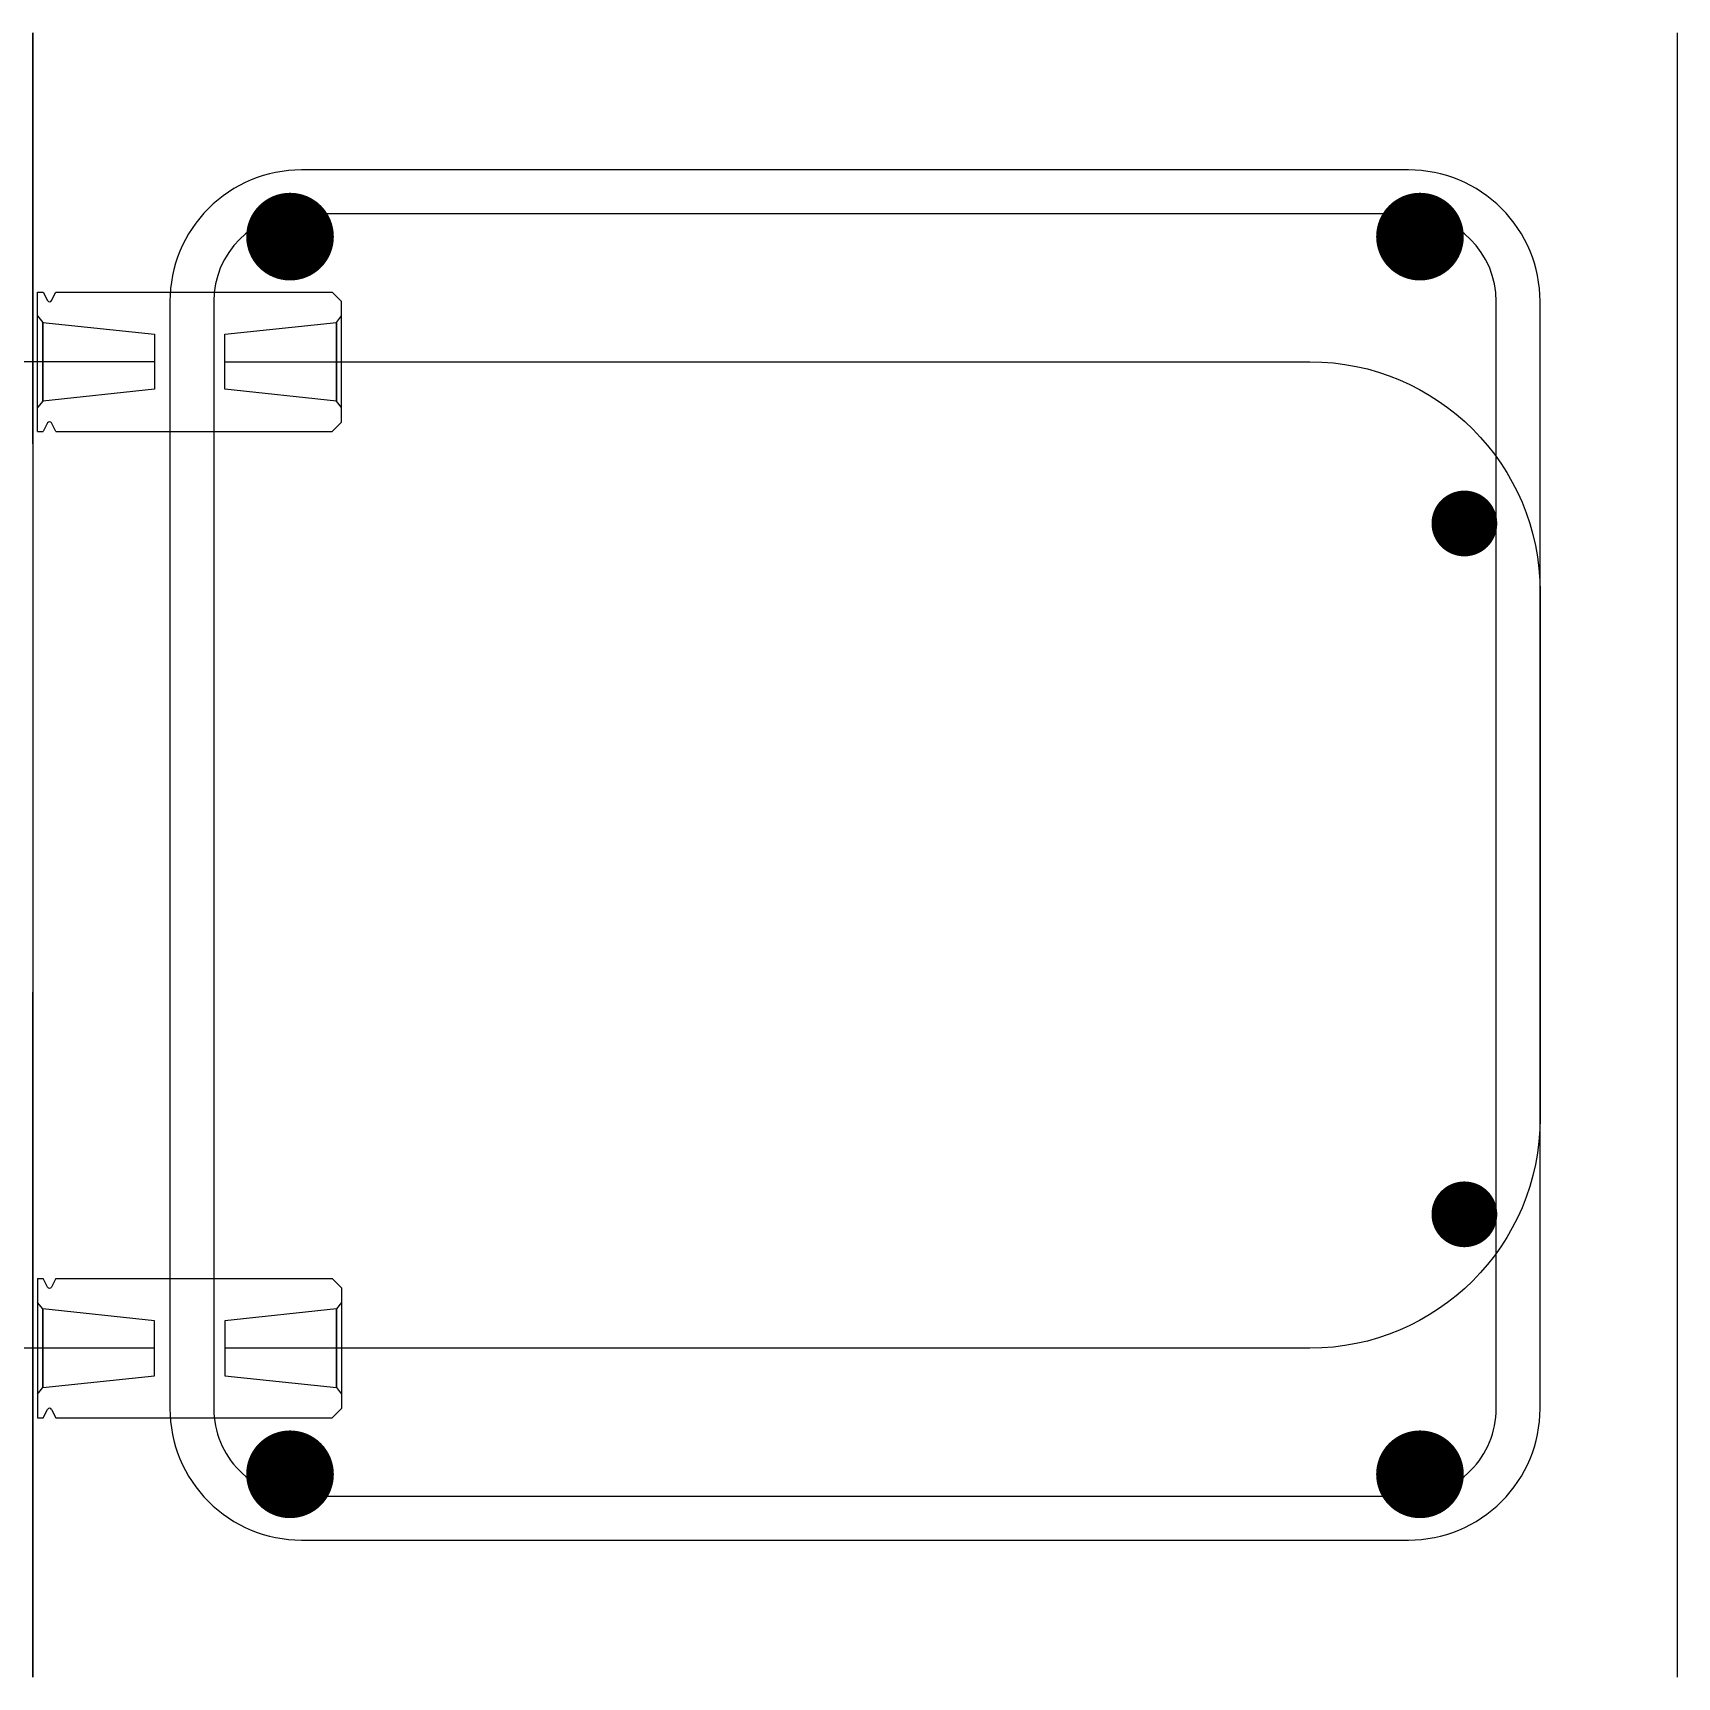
# Model space of a CAD drawing. Extents: x 28 to 142, y -30 to 32.
# Drawn here: x 29.6818 to 29.9818, y -1.7903 to -1.4903 of the extents above; entities that cross this region are included whole.
import ezdxf

# ---------------------------------------------------------------- set-up
doc = ezdxf.new("R2010")
doc.units = 0
doc.header["$LTSCALE"] = 0.5
for name, pattern in [('AUSGEZOGEN', [1000.01, 1000, 0.01]), ('HIDDEN', [0.375, 0.25, -0.125]), ('VERDECKT', [0.375, 0.25, -0.125])]:
    doc.linetypes.add(name, pattern=pattern)
for name, color, linetype in [('AFU', 7, 'Continuous'), ('BETON', 7, 'Continuous'), ('LENTON', 7, 'Continuous'), ('RND', 7, 'Continuous'), ('VERDECKT', 7, 'Continuous')]:
    doc.layers.add(name, color=color, linetype=linetype)
doc.layers.add('NOPLOT', color=7, linetype='Continuous', plot=False)
doc.linetypes.add('AFU_50K', pattern='A,0.15,["/",Standard,S=0.2,R=0,X=-0.01,Y=-0.1],0.07,["/",Standard,S=0.2,R=0,X=-0.01,Y=-0.1],0.15', length=0.37)

msp = doc.modelspace()

# ---------------------------------------------------------------- linework, layer by layer
at = {"layer": 'AFU', "color": 8, "linetype": 'AFU_50K'}
msp.add_line((29.68180723204097, -1.490322798598271), (29.68180723204097, -1.790322798598282), dxfattribs=at)
at = {"layer": 'BETON', "color": 6, "linetype": 'AUSGEZOGEN', "lineweight": -2}
msp.add_line((29.98180723204098, -1.490322798598271), (29.98180723204098, -1.790322798598282), dxfattribs=at)
at = {"layer": 'LENTON', "color": 102}
for p, q in [((29.68264324694219, -1.543972018258486), (29.68264324694219, -1.537621165297402)), ((29.68264324694219, -1.537621165297402), (29.68368257244936, -1.537621165297402)), ((29.68368257248921, -1.537621165373942), (29.68447957278862, -1.5391521887043)), ((29.68520692142111, -1.539152188079335), (29.68600392172051, -1.537621164748977)), ((29.68600392143502, -1.537621165297402), (29.73644154102002, -1.537621165297402)), ((29.73644154100958, -1.537621165286957), (29.73814324694219, -1.539322871219575)), ((29.68264324712876, -1.541969746449965), (29.68360138756256, -1.543152951347224)), ((29.73718510677034, -1.543152950793356), (29.73814324675563, -1.541969746449965)), ((29.73814324694219, -1.540796592219579), (29.73814324694219, -1.539322871219575)), ((29.73814324694219, -1.550322871219578), (29.73814324694219, -1.540796592219579)), ((29.68264324694219, -1.556673724180662), (29.68264324694219, -1.543972018258486)), ((29.68360138694219, -1.557492791219573), (29.68360138694219, -1.543152951219575)), ((29.68360138694219, -1.543152951219575), (29.68360138694219, -1.557492791219573)), ((29.68360138825289, -1.543152950929311), (29.7039792454977, -1.545294750031381)), ((29.71680724650017, -1.545294750229665), (29.73718510675161, -1.543152950811582)), ((29.73718510694219, -1.543152951219575), (29.73718510694219, -1.557492791219573)), ((29.73718510694219, -1.557492791219573), (29.73718510694219, -1.543152951219575)), ((29.70397924694219, -1.545294750219576), (29.70397924694219, -1.555350992219573)), ((29.71680724694219, -1.555350992219573), (29.71680724694219, -1.545294750219576)), ((29.73814324694219, -1.559849150219577), (29.73814324694219, -1.550322871219578)), ((29.68264324694219, -1.563024577141746), (29.68264324694219, -1.556673724180662)), ((29.7039792454977, -1.555350992407767), (29.68360138825289, -1.557492791509837)), ((29.73718510675161, -1.557492791627567), (29.71680724650017, -1.555350992209483)), ((29.68360138756256, -1.557492791091917), (29.68264324712876, -1.558675995989184)), ((29.73814324675563, -1.558675995989184), (29.73718510677034, -1.557492791645792)), ((29.73814324694219, -1.561322871219573), (29.73814324694219, -1.559849150219577)), ((29.68447957278862, -1.561493553734849), (29.68368257248921, -1.563024577065207)), ((29.68600392172051, -1.563024577690172), (29.68520692142111, -1.561493554359814)), ((29.73814324694219, -1.561322871219573), (29.73644154100958, -1.563024577152191)), ((29.68264324694219, -1.563024577141746), (29.68368257244936, -1.563024577141746)), ((29.68600392143502, -1.563024577141746), (29.73644154102002, -1.563024577141746)), ((29.68264324694219, -1.717621165297416), (29.68368257244936, -1.717621165297416)), ((29.68264324694219, -1.717621165297416), (29.68264324694219, -1.7239720182585)), ((29.68447957278862, -1.719152188704314), (29.68368257248921, -1.717621165373956)), ((29.68600392172051, -1.717621164748991), (29.68520692142111, -1.719152188079349)), ((29.68600392143502, -1.717621165297416), (29.73644154102002, -1.717621165297416)), ((29.73814324694219, -1.719322871219589), (29.73644154100958, -1.717621165286971)), ((29.68360138756256, -1.723152951347245), (29.68264324712876, -1.721969746449979)), ((29.73814324675563, -1.721969746449979), (29.73718510677034, -1.72315295079337)), ((29.73814324694219, -1.719322871219589), (29.73814324694219, -1.720796592219585)), ((29.73814324694219, -1.720796592219585), (29.73814324694219, -1.730322871219585)), ((29.68264324694219, -1.7239720182585), (29.68264324694219, -1.736673724180676)), ((29.68360138694219, -1.723152951219589), (29.68360138694219, -1.737492791219587)), ((29.68360138694219, -1.737492791219587), (29.68360138694219, -1.723152951219589)), ((29.7039792454977, -1.725294750031395), (29.68360138825289, -1.723152950929325)), ((29.73718510675161, -1.723152950811595), (29.71680724650017, -1.725294750229679)), ((29.73718510694219, -1.737492791219587), (29.73718510694219, -1.723152951219589)), ((29.73718510694219, -1.723152951219589), (29.73718510694219, -1.737492791219587)), ((29.70397924694219, -1.735350992219587), (29.70397924694219, -1.725294750219589)), ((29.71680724694219, -1.725294750219589), (29.71680724694219, -1.735350992219587)), ((29.73814324694219, -1.730322871219585), (29.73814324694219, -1.739849150219584)), ((29.68264324694219, -1.736673724180676), (29.68264324694219, -1.74302457714176)), ((29.68360138825289, -1.737492791509851), (29.7039792454977, -1.735350992407781)), ((29.71680724650017, -1.735350992209497), (29.73718510675161, -1.737492791627581)), ((29.68264324712876, -1.738675995989198), (29.68360138756256, -1.737492791091938)), ((29.73718510677034, -1.737492791645806), (29.73814324675563, -1.738675995989198)), ((29.73814324694219, -1.739849150219584), (29.73814324694219, -1.741322871219587)), ((29.68368257248921, -1.743024577065221), (29.68447957278862, -1.741493553734863)), ((29.68520692142111, -1.741493554359828), (29.68600392172051, -1.743024577690186)), ((29.73644154100958, -1.743024577152205), (29.73814324694219, -1.741322871219587)), ((29.68264324694219, -1.74302457714176), (29.68368257244936, -1.74302457714176)), ((29.68600392143502, -1.74302457714176), (29.73644154102002, -1.74302457714176))]:
    msp.add_line(p, q, dxfattribs=at)
for centre, start, end in [((29.68484324694219, -1.538962871219574), 207.500064681587, 332.4999353184129), ((29.68484324694219, -1.561682871219574), 27.50004483374474, 152.4999551662553), ((29.68484324694219, -1.718962871219588), 207.5000448337447, 332.4999551662553), ((29.68484324694219, -1.741682871219588), 27.50006468158709, 152.4999353184129)]:
    msp.add_arc(centre, 0.000409999999999996, start, end, dxfattribs=at)
at = {"layer": 'NOPLOT', "color": 191, "linetype": 'Continuous'}
msp.add_lwpolyline([(29.7148072469422, -1.539322871219582), (29.7148072469422, -1.74132287121958, 0.414213562373095), (29.73080724694219, -1.757322871219586), (29.9328072469422, -1.757322871219586, 0.414213562373095), (29.9488072469422, -1.74132287121958), (29.9488072469422, -1.539322871219582, 0.414213562373095), (29.9328072469422, -1.523322871219577), (29.73080724694219, -1.523322871219577, 0.414213562373095)], format="xyb", close=True, dxfattribs=at)
at = {"layer": 'RND', "color": 1, "linetype": 'AUSGEZOGEN'}
msp.add_lwpolyline([(29.7068072469422, -1.539322871219582), (29.7068072469422, -1.74132287121958, 0.4142135623733337), (29.73080724694219, -1.765322871219595), (29.9328072469422, -1.765322871219581, 0.414213562373117), (29.95680724694219, -1.74132287121958), (29.9568072469422, -1.539322871219582, 0.4142135623733337), (29.9328072469422, -1.515322871219567), (29.73080724694219, -1.515322871219581, 0.4142135623731603)], format="xyb", close=True, dxfattribs=at)
at = {"layer": 'RND', "color": 7, "linetype": 'AUSGEZOGEN'}
for points, const_width in [([(29.72872329855221, -1.523496608865649, 1), (29.72872329855221, -1.531496608865645, 1)], 0.008), ([(29.93489119533218, -1.523496608865649, -1), (29.93489119533218, -1.531496608865645, -1)], 0.008), ([(29.94299507330621, -1.576833665855574, 1), (29.94299507330621, -1.582833665855574, 1)], 0.006), ([(29.94299507330621, -1.702885151510131, 1), (29.94299507330621, -1.708885151510131, 1)], 0.006), ([(29.72872329855221, -1.749318634521863, 1), (29.72872329855221, -1.757318634521859, 1)], 0.008), ([(29.93489119533218, -1.749318634521863, -1), (29.93489119533218, -1.757318634521859, -1)], 0.008)]:
    msp.add_lwpolyline(points, format="xyb", close=True, dxfattribs=dict(at, const_width=const_width))
at = {"layer": 'RND', "color": 1, "linetype": 'HIDDEN'}
for points in [[(29.70397924694219, -1.550322871219578), (29.0280417554888, -1.550322871219578)], [(29.70397924694219, -1.730322871219585), (29.0280417554888, -1.730322871219585)]]:
    msp.add_lwpolyline(points, dxfattribs=at)
at = {"layer": 'RND', "color": 1, "linetype": 'AUSGEZOGEN'}
msp.add_lwpolyline([(29.71680724694219, -1.550322871219578), (29.91480724694219, -1.550322871219578, -0.4142135623730225), (29.9568072469422, -1.592322871219572), (29.95680724694219, -1.688322871219583, -0.4142135623730194), (29.91480724694219, -1.730322871219578), (29.71680724694219, -1.730322871219585)], format="xyb", dxfattribs=at)
at = {"layer": 'VERDECKT', "color": 7, "linetype": 'VERDECKT', "lineweight": -2}
msp.add_line((29.68180723204097, -1.790322798598282), (29.68180723204097, -1.490322798598271), dxfattribs=at)

doc.saveas('drawing.dxf')
